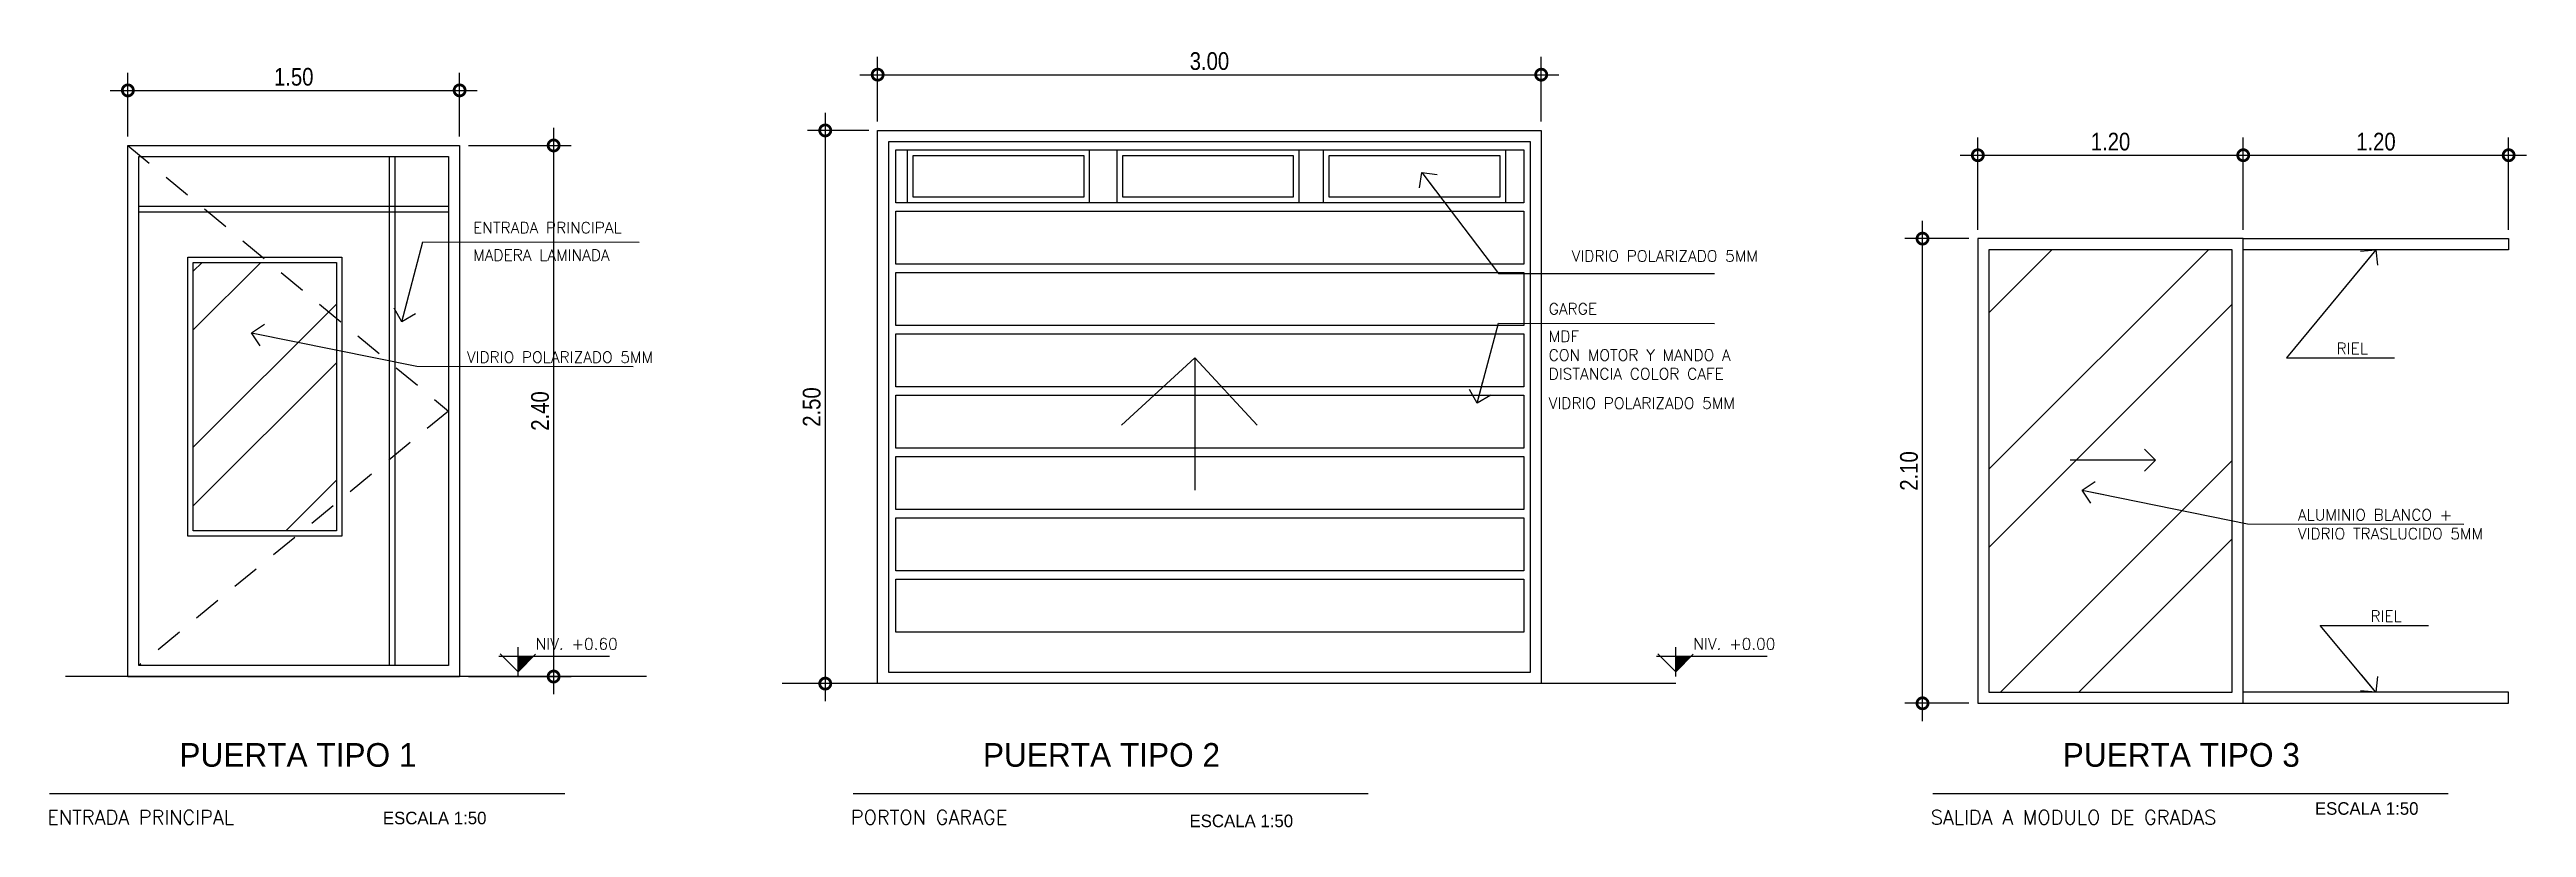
# Model space of a CAD drawing. Header units: inches. Extents: x -9 to 337, y -247 to 209.
# Drawn here: x 96.62 to 107.82, y -24.04 to -20.53 of the extents above; entities that cross this region are included whole.
import ezdxf

# ---------------------------------------------------------------- set-up
doc = ezdxf.new("R2010")
doc.units = ezdxf.units.IN
doc.header["$MEASUREMENT"] = 0
doc.header["$PDMODE"] = 34
doc.linetypes.add('DASHED2', pattern=[0.375, 0.25, -0.125])
doc.linetypes.add('HIDDEN', pattern=[0.375, 0.25, -0.125])
for name, color, linetype in [('A_COTAS', 1, 'Continuous'), ('CAJETIN', 5, 'DASHED2'), ('Textos', 2, 'Continuous'), ('ventanas', 1, 'Continuous')]:
    doc.layers.add(name, color=color, linetype=linetype)
doc.styles.add('ARIAL', font='arial.ttf', dxfattribs={"height": 0.14})
doc.styles.add('ML', font='ARIALN.TTF')
doc.styles.add('NT_25', font='romans.shx', dxfattribs={"height": 0.0509})
doc.dimstyles.new('DD_20 G', dxfattribs={"dimtxt": 0.08, "dimasz": 0.1, "dimexe": 0.08, "dimexo": 0.04, "dimgap": 0.02, "dimtad": 1, "dimzin": 0, "dimdsep": 46, "dimtxsty": 'ML', "dimblk": 'DOTSMALL', "dimcen": 0.09, "dimdle": 0.08, "dimclrd": 1, "dimclre": 1, "dimclrt": 2, "dimadec": 0, "dimazin": 0, "dimtfac": 1, "dimtofl": 0, "dimtmove": 2, "dimatfit": 3, "dimldrblk": 'OPEN90', "dimfxl": 1, "dimtolj": 1, "dimtzin": 0, "dimarcsym": 0})

msp = doc.modelspace()

# ---------------------------------------------------------------- texts
at = {"layer": 'CAJETIN', "color": 1, "char_height": 0.10687, "attachment_point": 5, "style": 'ARIAL'}
for s, insert in [('{\\fBankGothic Lt BT|b0|i0|c0|p34;\\C3;PUERTA TIPO 1}', (97.747, -23.715)), ('{\\fBankGothic Lt BT|b0|i0|c0|p34;\\C3;PUERTA TIPO 2}', (101.38, -23.715)), ('{\\fBankGothic Lt BT|b0|i0|c0|p34;\\C3;PUERTA TIPO 3}', (106.262, -23.715))]:
    msp.add_mtext(s, dxfattribs=dict(at, insert=insert))
at = {"layer": 'CAJETIN', "color": 2, "char_height": 0.05676, "width": 3.55124, "attachment_point": 1, "style": 'ARIAL'}
for insert in [(106.866, -23.928), (98.131, -23.971), (101.778, -23.984)]:
    msp.add_mtext('{\\fBankGothic Lt BT|b0|i0|c0|p34;ESCALA 1:50}', dxfattribs=dict(at, insert=insert))
at = {"layer": 'Textos', "color": 1, "style": 'NT_25'}
for s, p in [('ENTRADA PRINCIPAL', (96.614, -24.028)), ('PORTON GARAGE', (100.247, -24.028)), ('SALIDA A MODULO DE GRADAS', (105.129, -24.028))]:
    msp.add_text(s, height=0.06394, dxfattribs=at).set_placement(p)
at = {"layer": 'ventanas', "color": 3, "char_height": 0.0509, "width": 1.01154, "attachment_point": 1, "style": 'NT_25'}
for s, insert in [('ENTRADA PRINCIPAL', (98.539, -21.306)), ('MADERA LAMINADA', (98.539, -21.43)), ('VIDRIO POLARIZADO 5MM', (103.506, -21.434)), ('GARGE', (103.402, -21.673)), ('MDF\\PCON MOTOR Y MANDO A DISTANCIA COLOR CAFE', (103.402, -21.797)), ('VIDRIO POLARIZADO 5MM ', (98.511, -21.891)), ('RIEL  ', (106.964, -21.852)), ('VIDRIO POLARIZADO 5MM', (103.402, -22.099)), ('ALUMINIO BLANCO + VIDRIO TRASLUCIDO 5MM ', (106.789, -22.604)), ('RIEL  ', (107.117, -23.062))]:
    msp.add_mtext(s, dxfattribs=dict(at, insert=insert))

# ---------------------------------------------------------------- blocks, each defined once
blk = doc.blocks.new('_DotSmall')
at = {"color": 0, "linetype": 'ByBlock', "const_width": 0.5}
blk.add_lwpolyline([(-0.0625, 0, 1), (0.0625, 0, 1)], format="xyb", close=True, dxfattribs=at)
blk = doc.blocks.new('*D234')
at = {"color": 1, "lineweight": -2, "transparency": 16777216}
for p, q in [((96.898, -20.711), (98.558, -20.711)), ((96.978, -20.92), (96.978, -20.631)), ((98.478, -20.92), (98.478, -20.631))]:
    blk.add_line(p, q, dxfattribs=at)
at = {"layer": 'DEFPOINTS', "color": 0, "transparency": 16777216}
for p in [(98.478, -20.711), (96.978, -20.96), (98.478, -20.96)]:
    blk.add_point(p, dxfattribs=at)
at = {"color": 1, "lineweight": -2, "transparency": 16777216, "xscale": 0.1, "yscale": 0.1, "zscale": 0.1, "rotation": 180}
blk.add_blockref('_DotSmall', (96.978, -20.711), dxfattribs=at)
at = {"color": 1, "lineweight": -2, "transparency": 16777216, "xscale": 0.1, "yscale": 0.1, "zscale": 0.1}
blk.add_blockref('_DotSmall', (98.478, -20.711), dxfattribs=at)
at = {"color": 2, "transparency": 16777216, "insert": (97.728, -20.65), "char_height": 0.08, "attachment_point": 5, "style": 'ML'}
blk.add_mtext('\\A1;1.50', dxfattribs=at)
blk = doc.blocks.new('_Open90')
at = {"color": 0, "linetype": 'ByBlock', "lineweight": -2}
for p, q in [((0, 0), (-1, 0)), ((-0.5, 0.5), (0, 0)), ((0, 0), (-0.5, -0.5))]:
    blk.add_line(p, q, dxfattribs=at)
blk = doc.blocks.new('*D235')
at = {"color": 1, "lineweight": -2, "transparency": 16777216}
for p, q in [((98.903, -20.88), (98.903, -23.44)), ((98.518, -20.96), (98.983, -20.96)), ((98.518, -23.36), (98.983, -23.36))]:
    blk.add_line(p, q, dxfattribs=at)
at = {"layer": 'DEFPOINTS', "color": 0, "transparency": 16777216}
for p in [(98.478, -20.96), (98.478, -23.36), (98.903, -23.36)]:
    blk.add_point(p, dxfattribs=at)
at = {"color": 1, "lineweight": -2, "transparency": 16777216, "xscale": 0.1, "yscale": 0.1, "zscale": 0.1}
for p, rotation in [((98.903, -20.96), 90), ((98.903, -23.36), 270)]:
    blk.add_blockref('_DotSmall', p, dxfattribs=dict(at, rotation=rotation))
at = {"color": 2, "transparency": 16777216, "insert": (98.842, -22.16), "char_height": 0.08, "attachment_point": 5, "rotation": 90, "style": 'ML'}
blk.add_mtext('\\A1;2.40', dxfattribs=at)
blk = doc.blocks.new('ENIV 25')
at = {"linetype": 'Continuous'}
blk.add_hatch(color=256, dxfattribs=at).paths.add_polyline_path([(0.07, 0.07), (0, 0.07), (0, 0)])
for p, q in [((-0.086, 0.07), (0.414, 0.07)), ((-0.08, 0.08), (0, 0)), ((0, -0.022), (0, 0.11)), ((0.079, 0.079), (0, 0))]:
    blk.add_line(p, q, dxfattribs=at)
at = {"color": 0, "style": 'NT_25', "flags": 4}
blk.add_attdef('ENIV_25', (0.079, 0.101), '', height=0.0509, dxfattribs=at)
blk = doc.blocks.new('*D236')
at = {"color": 1, "lineweight": -2, "transparency": 16777216}
for p, q in [((100.368, -20.852), (100.368, -20.56)), ((103.368, -20.852), (103.368, -20.56)), ((100.288, -20.64), (103.448, -20.64))]:
    blk.add_line(p, q, dxfattribs=at)
at = {"layer": 'DEFPOINTS', "color": 0, "transparency": 16777216}
for p in [(103.368, -20.64), (100.368, -20.892), (103.368, -20.892)]:
    blk.add_point(p, dxfattribs=at)
at = {"color": 1, "lineweight": -2, "transparency": 16777216, "xscale": 0.1, "yscale": 0.1, "zscale": 0.1, "rotation": 180}
blk.add_blockref('_DotSmall', (100.368, -20.64), dxfattribs=at)
at = {"color": 1, "lineweight": -2, "transparency": 16777216, "xscale": 0.1, "yscale": 0.1, "zscale": 0.1}
blk.add_blockref('_DotSmall', (103.368, -20.64), dxfattribs=at)
at = {"color": 2, "transparency": 16777216, "insert": (101.868, -20.579), "char_height": 0.08, "attachment_point": 5, "style": 'ML'}
blk.add_mtext('\\A1;3.00', dxfattribs=at)
blk = doc.blocks.new('*D237')
at = {"color": 1, "lineweight": -2, "transparency": 16777216}
for p, q in [((100.131, -20.812), (100.131, -23.472)), ((100.328, -20.892), (100.051, -20.892)), ((100.328, -23.392), (100.051, -23.392))]:
    blk.add_line(p, q, dxfattribs=at)
at = {"layer": 'DEFPOINTS', "color": 0, "transparency": 16777216}
for p in [(100.368, -20.892), (100.131, -23.392), (100.368, -23.392)]:
    blk.add_point(p, dxfattribs=at)
at = {"color": 1, "lineweight": -2, "transparency": 16777216, "xscale": 0.1, "yscale": 0.1, "zscale": 0.1}
for p, rotation in [((100.131, -20.892), 90), ((100.131, -23.392), 270)]:
    blk.add_blockref('_DotSmall', p, dxfattribs=dict(at, rotation=rotation))
at = {"color": 2, "transparency": 16777216, "insert": (100.07, -22.142), "char_height": 0.08, "attachment_point": 5, "rotation": 90, "style": 'ML'}
blk.add_mtext('\\A1;2.50', dxfattribs=at)
blk = doc.blocks.new('*D238')
at = {"color": 1, "lineweight": -2, "transparency": 16777216}
for p, q in [((105.302, -21.381), (105.012, -21.381)), ((105.092, -23.561), (105.092, -21.301)), ((105.302, -23.481), (105.012, -23.481))]:
    blk.add_line(p, q, dxfattribs=at)
at = {"layer": 'DEFPOINTS', "color": 0, "transparency": 16777216}
for p in [(105.092, -21.381), (105.342, -21.381), (105.342, -23.481)]:
    blk.add_point(p, dxfattribs=at)
at = {"color": 1, "lineweight": -2, "transparency": 16777216, "xscale": 0.1, "yscale": 0.1, "zscale": 0.1}
for p, rotation in [((105.092, -21.381), 90), ((105.092, -23.481), 270)]:
    blk.add_blockref('_DotSmall', p, dxfattribs=dict(at, rotation=rotation))
at = {"color": 2, "transparency": 16777216, "insert": (105.031, -22.431), "char_height": 0.08, "attachment_point": 5, "rotation": 90, "style": 'ML'}
blk.add_mtext('\\A1;2.10', dxfattribs=at)
blk = doc.blocks.new('*D239')
at = {"color": 1, "lineweight": -2, "transparency": 16777216}
for p, q in [((105.342, -21.341), (105.342, -20.924)), ((106.542, -21.341), (106.542, -20.924)), ((105.262, -21.004), (106.622, -21.004))]:
    blk.add_line(p, q, dxfattribs=at)
at = {"layer": 'DEFPOINTS', "color": 0, "transparency": 16777216}
for p in [(106.542, -21.004), (105.342, -21.381), (106.542, -21.381)]:
    blk.add_point(p, dxfattribs=at)
at = {"color": 1, "lineweight": -2, "transparency": 16777216, "xscale": 0.1, "yscale": 0.1, "zscale": 0.1, "rotation": 180}
blk.add_blockref('_DotSmall', (105.342, -21.004), dxfattribs=at)
at = {"color": 1, "lineweight": -2, "transparency": 16777216, "xscale": 0.1, "yscale": 0.1, "zscale": 0.1}
blk.add_blockref('_DotSmall', (106.542, -21.004), dxfattribs=at)
at = {"color": 2, "transparency": 16777216, "insert": (105.942, -20.943), "char_height": 0.08, "attachment_point": 5, "style": 'ML'}
blk.add_mtext('\\A1;1.20', dxfattribs=at)
blk = doc.blocks.new('*D240')
at = {"color": 1, "lineweight": -2, "transparency": 16777216}
for p, q in [((106.542, -21.341), (106.542, -20.924)), ((107.742, -21.341), (107.742, -20.924)), ((106.462, -21.004), (107.822, -21.004))]:
    blk.add_line(p, q, dxfattribs=at)
at = {"layer": 'DEFPOINTS', "color": 0, "transparency": 16777216}
for p in [(107.742, -21.004), (106.542, -21.381), (107.742, -21.381)]:
    blk.add_point(p, dxfattribs=at)
at = {"color": 1, "lineweight": -2, "transparency": 16777216, "xscale": 0.1, "yscale": 0.1, "zscale": 0.1, "rotation": 180}
blk.add_blockref('_DotSmall', (106.542, -21.004), dxfattribs=at)
at = {"color": 1, "lineweight": -2, "transparency": 16777216, "xscale": 0.1, "yscale": 0.1, "zscale": 0.1}
blk.add_blockref('_DotSmall', (107.742, -21.004), dxfattribs=at)
at = {"color": 2, "transparency": 16777216, "insert": (107.142, -20.943), "char_height": 0.08, "attachment_point": 5, "style": 'ML'}
blk.add_mtext('\\A1;1.20', dxfattribs=at)

# ---------------------------------------------------------------- dimensions: what is measured, and where the dimension line sits
for base, p1, p2, picture, middle in [((98.478, -20.711), (96.978, -20.96), (98.478, -20.96), '*D234', (97.728, -20.65)), ((103.368, -20.64), (100.368, -20.892), (103.368, -20.892), '*D236', (101.868, -20.579)), ((106.542, -21.004), (105.342, -21.381), (106.542, -21.381), '*D239', (105.942, -20.943)), ((107.742, -21.004), (106.542, -21.381), (107.742, -21.381), '*D240', (107.142, -20.943))]:
    dim = msp.add_linear_dim(base=base, p1=p1, p2=p2, dimstyle='DD_20 G')
    dim.commit()
    dim.dimension.update_dxf_attribs({"geometry": picture, "text_midpoint": middle})
for base, p1, p2, picture, middle in [((100.131, -23.392), (100.368, -20.892), (100.368, -23.392), '*D237', (100.07, -22.142)), ((98.903, -23.36), (98.478, -20.96), (98.478, -23.36), '*D235', (98.842, -22.16)), ((105.092, -21.381), (105.342, -23.481), (105.342, -21.381), '*D238', (105.031, -22.431))]:
    dim = msp.add_linear_dim(base=base, p1=p1, p2=p2, angle=90, dimstyle='DD_20 G')
    dim.commit()
    dim.dimension.update_dxf_attribs({"geometry": picture, "text_midpoint": middle})

# ---------------------------------------------------------------- hatches: boundary and pattern name
at = {"transparency": 33554610}
h = msp.add_hatch(dxfattribs=at)
h.set_pattern_fill('ANSI32', color=8, scale=1.5)
h.set_pattern_definition([(45, (36.7519, -49.4352), (-0.3977476, 0.3977476), []), (45, (37.01707, -49.4352), (-0.3977476, 0.3977476), [])])
h.paths.add_polyline_path([(97.274, -22.701), (97.921, -22.701), (97.921, -21.489), (97.274, -21.489)])
h = msp.add_hatch(dxfattribs=at)
h.set_pattern_fill('ANSI32', color=8, scale=2)
h.set_pattern_definition([(45, (-0.8624, -146.709), (-0.53033, 0.53033), []), (45, (-0.50886, -146.709), (-0.53033, 0.53033), [])])
h.paths.add_polyline_path([(106.492, -21.431), (105.392, -21.431), (105.392, -23.431), (106.492, -23.431)])

# ---------------------------------------------------------------- linework, layer by layer
at = {"color": 4}
msp.add_line((100.368, -20.892), (103.368, -20.892), dxfattribs=at)
at = {"color": 2}
for p, q in [((96.978, -20.96), (98.478, -20.96)), ((96.978, -23.36), (98.478, -23.36)), ((96.624, -23.888), (98.953, -23.889)), ((100.257, -23.888), (102.586, -23.889)), ((105.139, -23.888), (107.468, -23.889))]:
    msp.add_line(p, q, dxfattribs=at)
at = {"color": 1}
for p, q in [((98.16, -21.01), (98.16, -23.31)), ((98.185, -21.01), (98.185, -23.31)), ((97.028, -21.235), (98.428, -21.235)), ((97.028, -21.26), (98.428, -21.26))]:
    msp.add_line(p, q, dxfattribs=at)
at = {"color": 3}
for p, q in [((106.542, -21.381), (107.742, -21.381)), ((107.742, -21.381), (107.742, -21.431)), ((107.742, -21.431), (106.542, -21.431))]:
    msp.add_line(p, q, dxfattribs=at)
at = {"color": 6}
for p, q in [((99.323, -23.36), (96.696, -23.36)), ((103.976, -23.392), (99.936, -23.392))]:
    msp.add_line(p, q, dxfattribs=at)
at = {"color": 4}
msp.add_lwpolyline([(100.368, -20.892), (103.368, -20.892), (103.368, -23.392), (100.368, -23.392)], close=True, dxfattribs=at)
at = {"color": 2}
for points in [[(96.978, -20.96), (98.478, -20.96), (98.478, -23.36), (96.978, -23.36)], [(97.028, -21.01), (98.428, -21.01), (98.428, -23.31), (97.028, -23.31)], [(105.342, -23.481), (106.542, -23.481), (106.542, -21.381), (105.342, -21.381)], [(105.392, -23.431), (106.492, -23.431), (106.492, -21.431), (105.392, -21.431)]]:
    msp.add_lwpolyline(points, close=True, dxfattribs=at)
at = {"color": 8, "linetype": 'HIDDEN', "ltscale": 0.5, "transparency": 33554610}
msp.add_lwpolyline([(96.978, -20.96), (98.428, -22.16), (97.028, -23.31)], dxfattribs=at)
at = {"color": 8}
for points in [[(100.418, -20.942), (103.318, -20.942), (103.318, -23.342), (100.418, -23.342)], [(100.45, -20.98), (103.29, -20.98), (103.29, -21.219), (100.45, -21.219)], [(100.45, -21.257), (103.29, -21.257), (103.29, -21.496), (100.45, -21.496)], [(100.45, -21.534), (103.29, -21.534), (103.29, -21.773), (100.45, -21.773)], [(100.45, -21.811), (103.29, -21.811), (103.29, -22.05), (100.45, -22.05)], [(100.45, -22.089), (103.29, -22.089), (103.29, -22.328), (100.45, -22.328)], [(100.45, -22.366), (103.29, -22.366), (103.29, -22.605), (100.45, -22.605)], [(100.45, -22.643), (103.29, -22.643), (103.29, -22.882), (100.45, -22.882)], [(100.45, -22.92), (103.29, -22.92), (103.29, -23.159), (100.45, -23.159)]]:
    msp.add_lwpolyline(points, close=True, dxfattribs=at)
at = {"color": 1}
for points in [[(100.503, -20.98), (101.325, -20.98), (101.325, -21.219), (100.503, -21.219)], [(100.528, -21.005), (101.3, -21.005), (101.3, -21.194), (100.528, -21.194)], [(101.451, -20.98), (102.272, -20.98), (102.272, -21.219), (101.451, -21.219)], [(101.476, -21.005), (102.247, -21.005), (102.247, -21.194), (101.476, -21.194)], [(102.384, -20.98), (103.206, -20.98), (103.206, -21.219), (102.384, -21.219)], [(102.409, -21.005), (103.181, -21.005), (103.181, -21.194), (102.409, -21.194)], [(97.249, -21.464), (97.946, -21.464), (97.946, -22.726), (97.249, -22.726)], [(97.274, -21.489), (97.921, -21.489), (97.921, -22.701), (97.274, -22.701)]]:
    msp.add_lwpolyline(points, close=True, dxfattribs=at)
for points in [[(101.471, -22.224), (101.802, -21.919), (102.084, -22.224)], [(101.802, -21.919), (101.802, -22.517)]]:
    msp.add_lwpolyline(points, dxfattribs=at)
at = {"color": 3}
msp.add_lwpolyline([(106.542, -23.481), (107.742, -23.481), (107.742, -23.431), (106.542, -23.431)], dxfattribs=at)

# ---------------------------------------------------------------- block references
at = {"layer": 'A_COTAS', "color": 3}
ref = msp.add_blockref('ENIV 25', (98.742, -23.338), dxfattribs=at)
ref.add_attrib('ENIV_25', 'NIV. +0.60', (98.822, -23.238), dxfattribs={"layer": '0', "color": 4, "height": 0.0509, "style": 'NT_25'})
ref = msp.add_blockref('ENIV 25', (103.976, -23.338), dxfattribs=at)
ref.add_attrib('ENIV_25', 'NIV. +0.00', (104.056, -23.238), dxfattribs={"layer": '0', "color": 4, "height": 0.0509, "style": 'NT_25'})

msp.set_redraw_order([(e.dxf.handle, doc.entitydb.next_handle()) for e in msp.query("TEXT MTEXT ATTDEF DIMENSION ARC_DIMENSION")])  # texts and dimensions are drawn at this point

# ---------------------------------------------------------------- leaders
msp.add_leader([(106.145, -22.382), (105.759, -22.382)], dimstyle='DD_20 G')
at = {"layer": 'ventanas'}
for points in [[(102.828, -21.082), (103.175, -21.538), (104.152, -21.538)], [(98.217, -21.757), (98.312, -21.396), (99.29, -21.397)], [(107.142, -21.431), (106.737, -21.919), (107.226, -21.92)], [(97.537, -21.806), (98.284, -21.958), (99.262, -21.959)], [(103.079, -22.124), (103.175, -21.763), (104.152, -21.764)], [(105.814, -22.518), (106.562, -22.67), (107.539, -22.671)], [(107.142, -23.431), (106.89, -23.129), (107.379, -23.129)]]:
    msp.add_leader(points, dimstyle='DD_20 G', dxfattribs=at)

doc.saveas('drawing.dxf')
